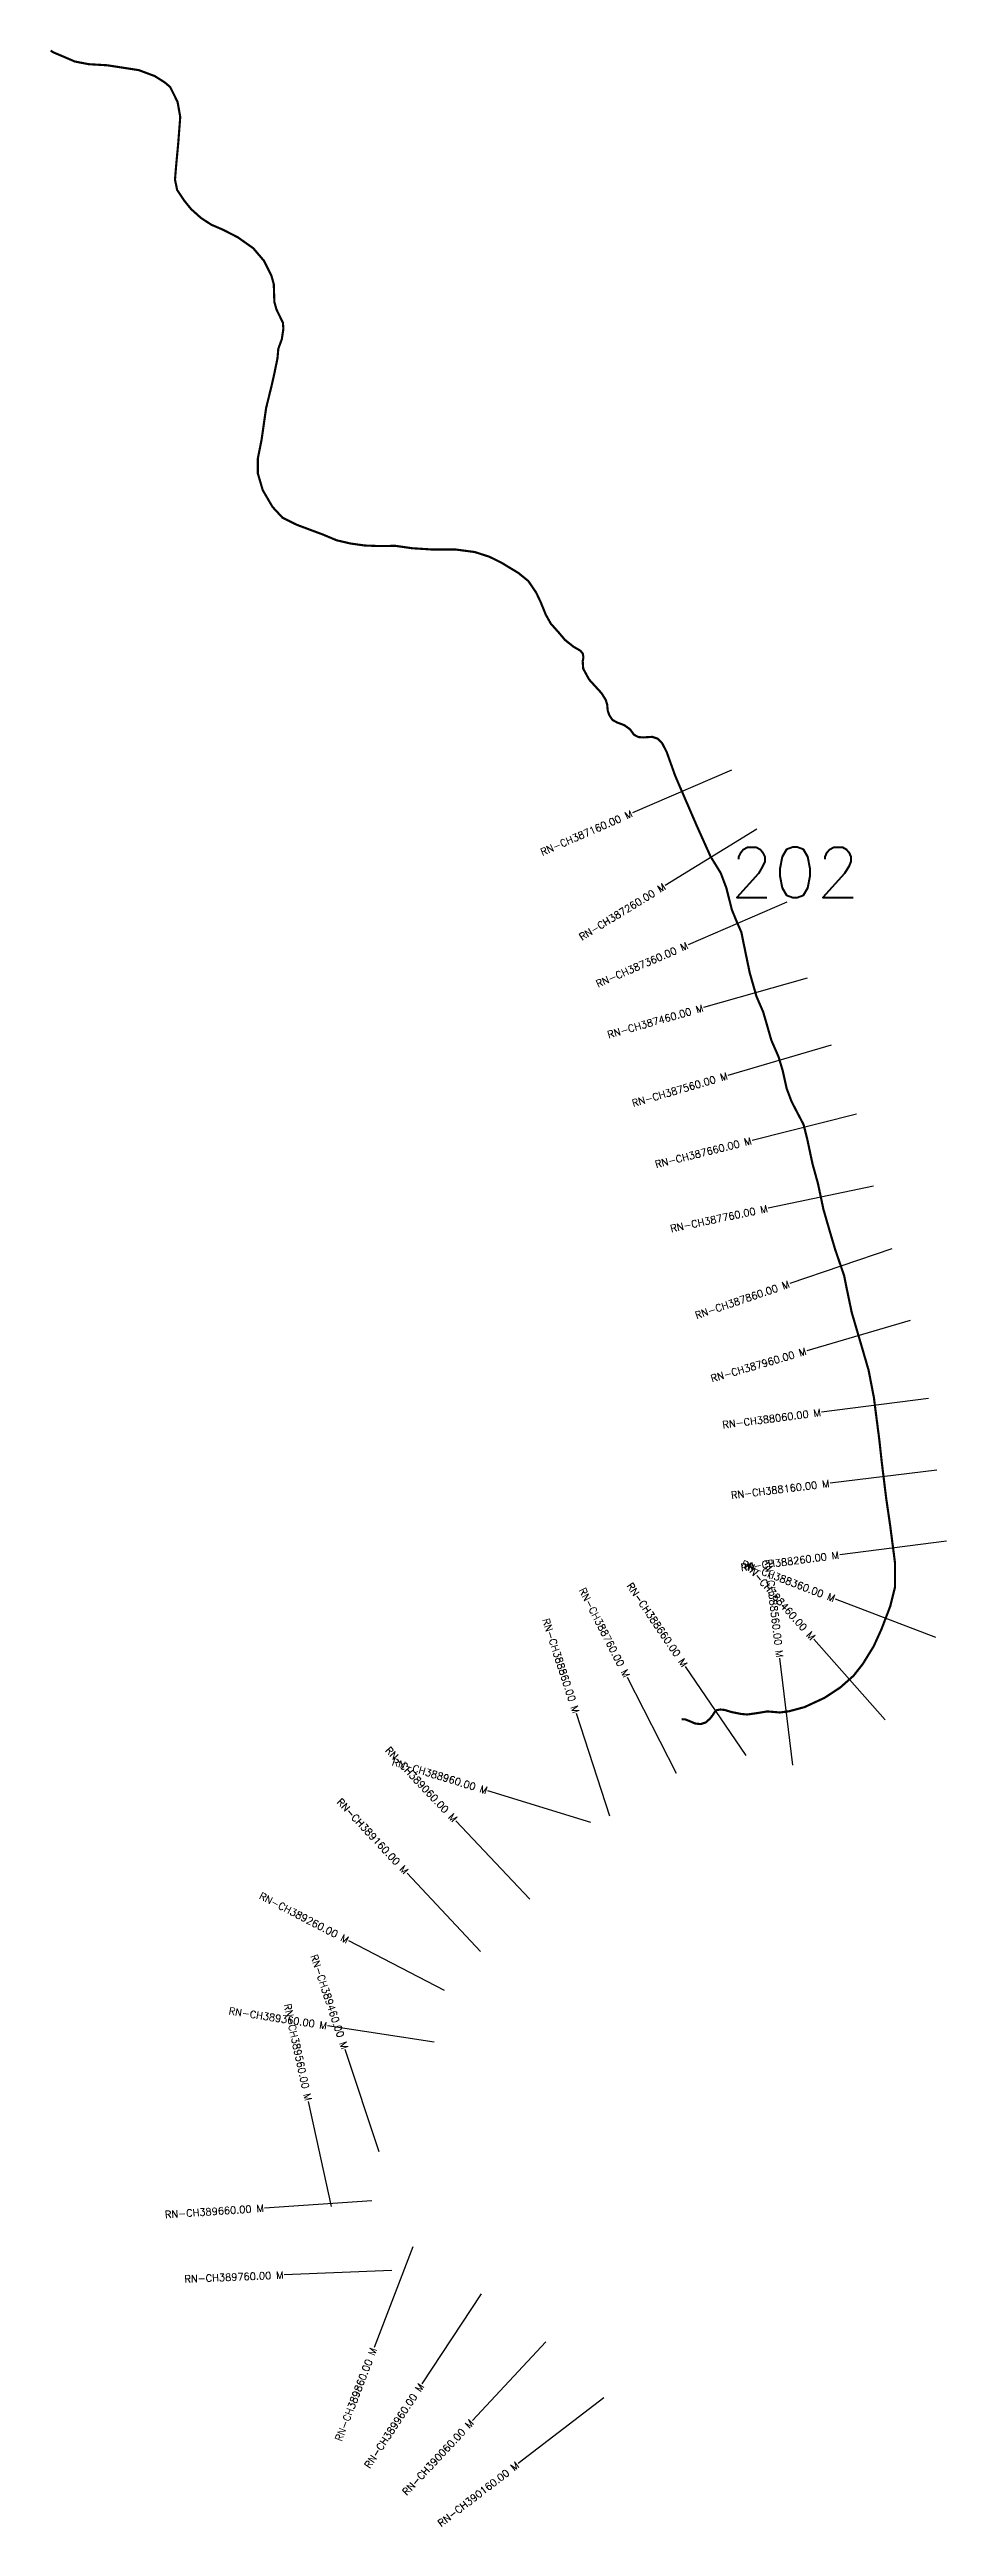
# Model space of a CAD drawing. Header units: metres. Extents: x 300987 to 305903, y 1950650 to 1954099.
# Drawn here: x 300987 to 302237, y 1950650 to 1954099 of the extents above; entities that cross this region are included whole.
import ezdxf
from ezdxf.enums import TextEntityAlignment as Align

# ---------------------------------------------------------------- set-up
doc = ezdxf.new("R2010")
doc.units = ezdxf.units.M
doc.header["$MEASUREMENT"] = 0
for name, color, linetype in [('CS', 134, 'Continuous'), ('CSMark', 6, 'Continuous'), ('NATURALLY PROTECTED', 3, 'Continuous')]:
    doc.layers.add(name, color=color, linetype=linetype)
doc.styles.get("Standard").update_dxf_attribs({"font": 'simplex.shx'})

msp = doc.modelspace()

# ---------------------------------------------------------------- texts
at = {"insert": (301935.5, 1952988.2), "char_height": 70, "attachment_point": 1}
msp.add_mtext_dynamic_manual_height_columns('202', width=95.172, gutter_width=1, heights=[0], dxfattribs=at)
at = {"layer": 'CSMark'}
for s, rotation, p in [('RN-CH387160.00 M', 23.4138, (301798.4, 1953035.6)), ('RN-CH387260.00 M', 31.5995, (301843.8, 1952934.5)), ('RN-CH387360.00 M', 23.3463, (301875.7, 1952852)), ('RN-CH387460.00 M', 15.9076, (301897.4, 1952764.7)), ('RN-CH387560.00 M', 16.3461, (301931.2, 1952670.2)), ('RN-CH387660.00 M', 14.032, (301964.8, 1952579.8)), ('RN-CH387760.00 M', 11.8744, (301987.2, 1952485.4)), ('RN-CH387860.00 M', 18.8403, (302017.5, 1952380.5)), ('RN-CH387960.00 M', 16.3105, (302041.1, 1952286.9)), ('RN-CH388060.00 M', 7.2886, (302061.5, 1952201.4)), ('RN-CH388160.00 M', 6.9654, (302073.4, 1952102.6)), ('RN-CH388260.00 M', 7.3776, (302086.8, 1952002.9)), ('RN-CH388360.00 M', 339.1448, (302080.8, 1951941.9)), ('RN-CH388460.00 M', 311.5225, (302050.9, 1951886.5)), ('RN-CH388560.00 M', 276.8631, (302004.5, 1951860.2)), ('RN-CH388760.00 M', 297.0791, (301791.6, 1951833.3)), ('RN-CH388660.00 M', 304.2656, (301872.4, 1951848.7)), ('RN-CH388860.00 M', 288.0402, (301720.9, 1951783)), ('RN-CH389060.00 M', 313.3995, (301552.4, 1951633.4)), ('RN-CH388960.00 M', 342.9274, (301596.8, 1951674.7)), ('RN-CH389160.00 M', 313.0846, (301484.4, 1951560.9)), ('RN-CH389260.00 M', 332.6616, (301403, 1951466)), ('RN-CH389460.00 M', 288.4221, (301398.7, 1951315.4)), ('RN-CH389360.00 M', 351.2805, (301373.4, 1951347.4)), ('RN-CH389560.00 M', 282.3339, (301347.8, 1951243.2)), ('RN-CH389660.00 M', 3.7784, (301285.6, 1951093.6)), ('RN-CH389660.00 M', 3.7784, (301285.6, 1951093.6)), ('RN-CH389760.00 M', 2.3873, (301313, 1951000.5)), ('RN-CH389760.00 M', 2.3873, (301313, 1951000.5)), ('RN-CH389860.00 M', 68.9748, (301438.8, 1950898.6)), ('RN-CH389860.00 M', 68.9748, (301438.8, 1950898.6)), ('RN-CH389960.00 M', 56.5568, (301505.2, 1950848.2)), ('RN-CH390060.00 M', 46.9272, (301575.4, 1950796.9)), ('RN-CH390060.00 M', 46.9272, (301575.4, 1950796.9)), ('RN-CH390160.00 M', 37.5298, (301639.3, 1950737.3)), ('RN-CH390160.00 M', 37.5298, (301639.3, 1950737.3))]:
    msp.add_text(s, height=10, rotation=rotation, dxfattribs=at).set_placement(p, align=Align.MIDDLE_RIGHT)

# ---------------------------------------------------------------- linework, layer by layer
at = {"layer": 'CS'}
for p, q in [((301937, 1953095.6), (301799.3, 1953036)), ((301972.5, 1953013.6), (301844.7, 1952935)), ((302014.4, 1952911.8), (301876.7, 1952852.4)), ((302042.6, 1952806.1), (301898.3, 1952764.9)), ((302076.1, 1952712.7), (301932.2, 1952670.5)), ((302111.2, 1952616.4), (301965.7, 1952580.1)), ((302135, 1952516.4), (301988.2, 1952485.6)), ((302160.4, 1952429.3), (302018.5, 1952380.8)), ((302186, 1952329.3), (302042, 1952287.2)), ((302211.3, 1952220.6), (302062.5, 1952201.5)), ((302223.3, 1952120.9), (302074.4, 1952102.7)), ((302236.6, 1952022.3), (302087.8, 1952003)), ((302221.9, 1951888.1), (302081.8, 1951941.5)), ((302151, 1951773.5), (302051.6, 1951885.8)), ((301957.4, 1951723.9), (301872.9, 1951847.8)), ((302022.5, 1951710.3), (302004.6, 1951859.2)), ((301860.4, 1951698.8), (301792.1, 1951832.4)), ((301767.7, 1951639.4), (301721.2, 1951782.1)), ((301741.1, 1951630.4), (301597.7, 1951674.5)), ((301656.1, 1951523.7), (301553.1, 1951632.7)), ((301587.6, 1951450.6), (301485.1, 1951560.1)), ((301537.1, 1951396.6), (301403.9, 1951465.5)), ((301522.7, 1951324.5), (301374.4, 1951347.2)), ((301446.4, 1951172.1), (301399, 1951314.4)), ((301380, 1951095.7), (301348, 1951242.2)), ((301436.3, 1951103.6), (301286.6, 1951093.7)), ((301493, 1951039.6), (301439.2, 1950899.5)), ((301463.9, 1951006.8), (301314, 1951000.6)), ((301588.5, 1950974.2), (301505.8, 1950849.1)), ((301678.5, 1950907.2), (301576.1, 1950797.7)), ((301759.1, 1950829.3), (301640.1, 1950737.9))]:
    msp.add_line(p, q, dxfattribs=at)
at = {"layer": 'NATURALLY PROTECTED', "const_width": 3, "flags": 128}
msp.add_lwpolyline([(300988.6, 1954097.3), (300992.5, 1954094.9), (301022.5, 1954082.1), (301041.8, 1954078.4), (301067.4, 1954076.9), (301111.6, 1954070.1), (301133.6, 1954061.9), (301147.7, 1954053), (301155.3, 1954046.5), (301159.6, 1954037.8), (301165.5, 1954025.7), (301169.2, 1954005), (301166.5, 1953969.6), (301163.2, 1953934), (301161.9, 1953917.6), (301164.9, 1953903.3), (301174.8, 1953888.4), (301184.4, 1953876.6), (301198, 1953864.4), (301212.5, 1953854.9), (301228.7, 1953848), (301249.5, 1953837.3), (301270.9, 1953822.2), (301285.9, 1953804.6), (301296.2, 1953784), (301299.5, 1953772.1), (301300.3, 1953747.3), (301303.3, 1953736.8), (301312.2, 1953718.5), (301312.9, 1953710.1), (301310.7, 1953695.6), (301305.8, 1953682.2), (301304.6, 1953668.7), (301299.8, 1953645.5), (301296.4, 1953630.5), (301288.8, 1953599.7), (301282.6, 1953556.1), (301277.2, 1953529), (301277.3, 1953508.6), (301284.1, 1953485.4), (301297.7, 1953462.1), (301311.7, 1953447), (301331.9, 1953437), (301367.9, 1953423.6), (301387, 1953415.6), (301406.3, 1953411.1), (301426.1, 1953408.3), (301444.8, 1953407.6), (301469.1, 1953407.8), (301492.3, 1953404.5), (301520.7, 1953402.7), (301553.1, 1953402.7), (301579.5, 1953399.2), (301599.7, 1953392.7), (301616.4, 1953384.5), (301640.5, 1953369.9), (301654.1, 1953358.8), (301664.8, 1953343.1), (301671, 1953330.2), (301678.4, 1953312), (301685.4, 1953299.5), (301696.5, 1953287.1), (301705.1, 1953276.9), (301717, 1953267.4), (301726.7, 1953261.8), (301730, 1953257.7), (301730.8, 1953252.4), (301729.8, 1953247.3), (301730.5, 1953236.9), (301738.7, 1953221.8), (301756.3, 1953202.4), (301762, 1953193.2), (301763.9, 1953186.9), (301764.7, 1953178.3), (301767, 1953171.8), (301771.2, 1953165.5), (301777.6, 1953162), (301787.8, 1953158.1), (301795.7, 1953152.5), (301801.3, 1953144.8), (301807.5, 1953141.6), (301813.9, 1953141.1), (301826.7, 1953141.9), (301834.1, 1953139.4), (301840.2, 1953133.6), (301846.8, 1953120.9), (301858.8, 1953087.3), (301888.5, 1953018.6), (301907.9, 1952975.4), (301922.1, 1952952.3), (301930, 1952931.4), (301937.5, 1952901.5), (301943.5, 1952886.7), (301950.9, 1952869.7), (301955.7, 1952846), (301962.4, 1952813.8), (301971.9, 1952780.4), (301981.3, 1952758.8), (301992.6, 1952719.5), (302002.8, 1952696.1), (302008.5, 1952676.8), (302014, 1952652.1), (302020.7, 1952634.3), (302029.2, 1952617.9), (302037.6, 1952601.9), (302042.9, 1952580.5), (302049.9, 1952547.6), (302057.6, 1952519.7), (302065.2, 1952483.9), (302073.3, 1952455.9), (302081.5, 1952428.2), (302093.9, 1952392), (302098.7, 1952368.5), (302104.6, 1952340.4), (302119.5, 1952289.6), (302128.1, 1952260), (302135.5, 1952221.8), (302138.3, 1952199.6), (302142.9, 1952164.1), (302146.4, 1952132.2), (302152.6, 1952081.6), (302158.2, 1952043.3), (302164.9, 1951991.6), (302164.9, 1951958.4), (302158.2, 1951931.4), (302146, 1951899.5), (302135.2, 1951875.8), (302120.1, 1951851.3), (302107.2, 1951834.8), (302088.5, 1951818.3), (302066.7, 1951804), (302038.9, 1951791.1), (302017, 1951785.2), (302004.3, 1951783.6), (301986.9, 1951785.1), (301975.3, 1951783.1), (301959.1, 1951780.8), (301950.8, 1951781.5), (301936.4, 1951784.4), (301927.6, 1951787.1), (301921.5, 1951787.7), (301916.7, 1951786.9), (301914.4, 1951785.3), (301910.8, 1951779.7), (301907.3, 1951775.2), (301901.2, 1951769.7), (301894, 1951767.4), (301886.2, 1951768.3), (301879.6, 1951771.2), (301872.6, 1951774), (301867.8, 1951774.2)], dxfattribs=at)

msp.set_redraw_order([(e.dxf.handle, doc.entitydb.next_handle()) for e in msp.query("TEXT MTEXT ATTDEF DIMENSION ARC_DIMENSION")])  # texts and dimensions are drawn at this point

doc.saveas('drawing.dxf')
